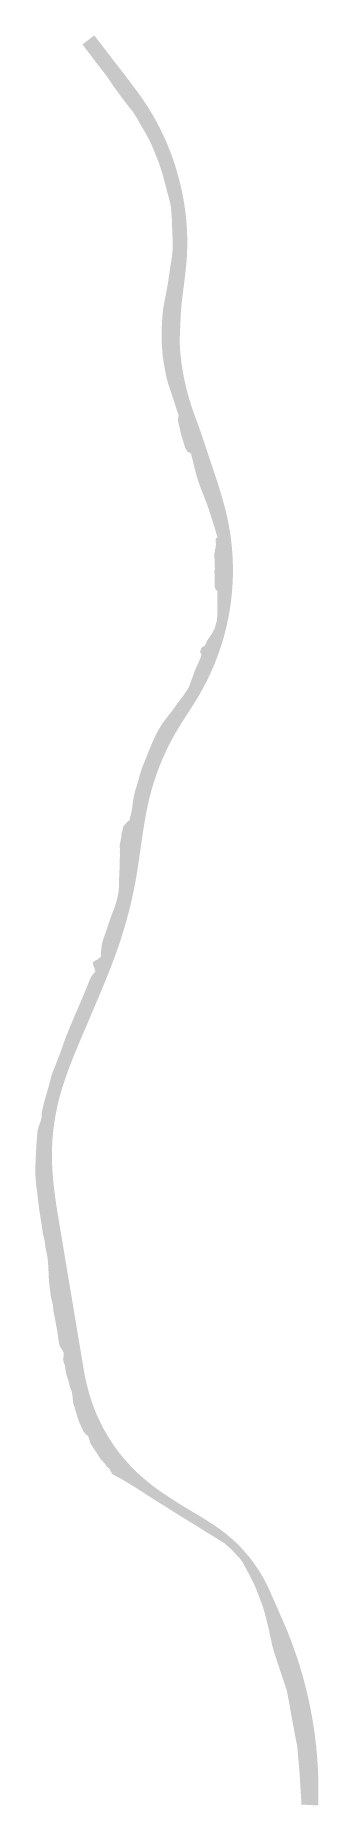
# Model space of a CAD drawing. Header units: metres. Extents: x 307950 to 323604, y 7400965 to 7433979.
# Drawn here: x 322973 to 323604, y 7405604 to 7409548 of the extents above.
import ezdxf

# ---------------------------------------------------------------- set-up
doc = ezdxf.new("R2010")
doc.units = ezdxf.units.M
doc.header["$LTSCALE"] = 10
doc.layers.add('_HATCH CONCESS', color=7, linetype='CONC_LINE', true_color=0xbfbfbf, transparency=0.7)
doc.styles.get("Standard").update_dxf_attribs({"font": 'simplex.shx'})
doc.linetypes.add('CONC_LINE', pattern='A,3.5,-0.25,["CONC",Standard,S=0.175,R=0,X=-0.05,Y=-0.1],-0.75', length=4.5)

msp = doc.modelspace()

# ---------------------------------------------------------------- hatches: boundary and pattern name
at = {"layer": '_HATCH CONCESS', "transparency": 33554508}
h = msp.add_hatch(color=256, dxfattribs=at)
h.dxf.hatch_style = 1
edge = h.paths.add_edge_path()
edge.add_line((323372.4461495823, 7406202.250811518), (323369.0935335918, 7406204.109892027))
edge.add_line((323369.0935335918, 7406204.109892027), (323362.7793073108, 7406207.81264114))
edge.add_line((323362.7793073108, 7406207.81264114), (323356.5382890786, 7406211.628995605))
edge.add_line((323356.5382890786, 7406211.628995605), (323350.3470509479, 7406215.522478931))
edge.add_line((323350.3470509479, 7406215.522478931), (323344.1821649719, 7406219.456614631))
edge.add_line((323344.1821649719, 7406219.456614631), (323338.0202032037, 7406223.394926216))
edge.add_line((323338.0202032037, 7406223.394926216), (323331.8377381181, 7406227.300937857))
edge.add_line((323331.8377381181, 7406227.300937857), (323325.618597291, 7406231.14951757))
edge.add_line((323325.618597291, 7406231.14951757), (323319.372328725, 7406234.955748999))
edge.add_line((323319.372328725, 7406234.955748999), (323313.1141774725, 7406238.743623516))
edge.add_line((323313.1141774725, 7406238.743623516), (323306.8593885858, 7406242.537132489))
edge.add_line((323306.8593885858, 7406242.537132489), (323300.6231499553, 7406246.360177456))
edge.add_line((323300.6231499553, 7406246.360177456), (323294.4132276639, 7406250.224995728))
edge.add_line((323294.4132276639, 7406250.224995728), (323288.2226934941, 7406254.120730845))
edge.add_line((323288.2226934941, 7406254.120730845), (323282.0428911952, 7406258.033810545))
edge.add_line((323282.0428911952, 7406258.033810545), (323275.865164516, 7406261.950662565))
edge.add_line((323275.865164516, 7406261.950662565), (323269.6808572058, 7406265.857714642))
edge.add_line((323269.6808572058, 7406265.857714642), (323263.4816373888, 7406269.741892898))
edge.add_line((323263.4816373888, 7406269.741892898), (323257.2674356475, 7406273.602818236))
edge.add_line((323257.2674356475, 7406273.602818236), (323251.0469166751, 7406277.453531013))
edge.add_line((323251.0469166751, 7406277.453531013), (323244.8291639609, 7406281.307715042))
edge.add_line((323244.8291639609, 7406281.307715042), (323238.6232609944, 7406285.179054134))
edge.add_line((323238.6232609944, 7406285.179054134), (323232.438291265, 7406289.081232103))
edge.add_line((323232.438291265, 7406289.081232103), (323226.2830033767, 7406293.027459714))
edge.add_line((323226.2830033767, 7406293.027459714), (323220.1543584333, 7406297.014297212))
edge.add_line((323220.1543584333, 7406297.014297212), (323214.0346816113, 7406301.017630749))
edge.add_line((323214.0346816113, 7406301.017630749), (323207.9053851375, 7406305.012056884))
edge.add_line((323207.9053851375, 7406305.012056884), (323201.7478892775, 7406308.972179198))
edge.add_line((323201.7478892775, 7406308.972179198), (323195.5517454438, 7406312.879702454))
edge.add_line((323195.5517454438, 7406312.879702454), (323189.329937403, 7406316.736795634))
edge.add_line((323189.329937403, 7406316.736795634), (323183.0996445908, 7406320.549291923))
edge.add_line((323183.0996445908, 7406320.549291923), (323176.8740584729, 7406324.321176307))
edge.add_line((323176.8740584729, 7406324.321176307), (323170.6312254728, 7406328.040146007))
edge.add_line((323170.6312254728, 7406328.040146007), (323164.3309100231, 7406331.685425556))
edge.add_line((323164.3309100231, 7406331.685425556), (323157.9327198245, 7406335.236166853))
edge.add_line((323157.9327198245, 7406335.236166853), (323151.3962625781, 7406338.671521797))
edge.add_line((323151.3962625781, 7406338.671521797), (323144.8609473525, 7406342.173886975))
edge.add_line((323144.8609473525, 7406342.173886975), (323141.0149247961, 7406348.179106603))
edge.add_line((323141.0149247961, 7406348.179106603), (323137.7155932165, 7406354.683784614))
edge.add_line((323137.7155932165, 7406354.683784614), (323132.0734018785, 7406359.346903508))
edge.add_line((323132.0734018785, 7406359.346903508), (323128.0404377797, 7406365.455240394))
edge.add_line((323128.0404377797, 7406365.455240394), (323123.0928005787, 7406370.838960252))
edge.add_line((323123.0928005787, 7406370.838960252), (323118.0442090417, 7406376.082357406))
edge.add_line((323118.0442090417, 7406376.082357406), (323114.1797268455, 7406382.340959533))
edge.add_line((323114.1797268455, 7406382.340959533), (323110.4033939934, 7406388.604989106))
edge.add_line((323110.4033939934, 7406388.604989106), (323106.1683021761, 7406394.562038195))
edge.add_line((323106.1683021761, 7406394.562038195), (323102.0077105956, 7406400.57418057))
edge.add_line((323102.0077105956, 7406400.57418057), (323098.2290545141, 7406406.837843228))
edge.add_line((323098.2290545141, 7406406.837843228), (323094.5424907795, 7406413.110475902))
edge.add_line((323094.5424907795, 7406413.110475902), (323093.1707216901, 7406420.298537506))
edge.add_line((323093.1707216901, 7406420.298537506), (323090.3066575074, 7406427.023616288))
edge.add_line((323090.3066575074, 7406427.023616288), (323084.8131591607, 7406431.793836484))
edge.add_line((323084.8131591607, 7406431.793836484), (323080.1749159985, 7406437.332725248))
edge.add_line((323080.1749159985, 7406437.332725248), (323077.0297467187, 7406443.993712907))
edge.add_line((323077.0297467187, 7406443.993712907), (323073.9522127648, 7406450.599802824))
edge.add_line((323073.9522127648, 7406450.599802824), (323071.0790164219, 7406457.323263266))
edge.add_line((323071.0790164219, 7406457.323263266), (323068.4641470088, 7406464.164151719))
edge.add_line((323068.4641470088, 7406464.164151719), (323066.1463879258, 7406471.101339569))
edge.add_line((323066.1463879258, 7406471.101339569), (323064.0890767024, 7406478.119159158))
edge.add_line((323064.0890767024, 7406478.119159158), (323061.8967937693, 7406485.101685241))
edge.add_line((323061.8967937693, 7406485.101685241), (323060.0982254717, 7406492.187243111))
edge.add_line((323060.0982254717, 7406492.187243111), (323057.5061679938, 7406499.01573026))
edge.add_line((323057.5061679938, 7406499.01573026), (323056.5559588504, 7406506.291572081))
edge.add_line((323056.5559588504, 7406506.291572081), (323055.8793000376, 7406513.563563283))
edge.add_line((323055.8793000376, 7406513.563563283), (323054.947139746, 7406520.819149086))
edge.add_line((323054.947139746, 7406520.819149086), (323053.5100956374, 7406527.993119747))
edge.add_line((323053.5100956374, 7406527.993119747), (323050.2971284161, 7406534.580245155))
edge.add_line((323050.2971284161, 7406534.580245155), (323048.6792241528, 7406541.674811113))
edge.add_line((323048.6792241528, 7406541.674811113), (323047.0145898642, 7406548.802764952))
edge.add_line((323047.0145898642, 7406548.802764952), (323044.6989523346, 7406555.753459939))
edge.add_line((323044.6989523346, 7406555.753459939), (323042.4941898924, 7406562.736143781))
edge.add_line((323042.4941898924, 7406562.736143781), (323040.7555445877, 7406569.843369407))
edge.add_line((323040.7555445877, 7406569.843369407), (323039.7699880237, 7406577.148683779))
edge.add_line((323039.7699880237, 7406577.148683779), (323038.7814223592, 7406584.438812821))
edge.add_line((323038.7814223592, 7406584.438812821), (323036.1165779684, 7406591.24593148))
edge.add_line((323036.1165779684, 7406591.24593148), (323034.6200661586, 7406598.199703217))
edge.add_line((323034.6200661586, 7406598.199703217), (323035.9577095295, 7406605.500391809))
edge.add_line((323035.9577095295, 7406605.500391809), (323036.032913761, 7406612.832981234))
edge.add_line((323036.032913761, 7406612.832981234), (323032.636286395, 7406619.165235667))
edge.add_line((323032.636286395, 7406619.165235667), (323028.4174243658, 7406625.220096542))
edge.add_line((323028.4174243658, 7406625.220096542), (323026.0154184507, 7406632.111349419))
edge.add_line((323026.0154184507, 7406632.111349419), (323024.6862825, 7406639.322364694))
edge.add_line((323024.6862825, 7406639.322364694), (323023.63773558, 7406646.559776334))
edge.add_line((323023.63773558, 7406646.559776334), (323022.7211687926, 7406653.81622876))
edge.add_line((323022.7211687926, 7406653.81622876), (323021.7260368896, 7406661.064158366))
edge.add_line((323021.7260368896, 7406661.064158366), (323020.4193546539, 7406668.259198072))
edge.add_line((323020.4193546539, 7406668.259198072), (323018.9267827663, 7406675.422222837))
edge.add_line((323018.9267827663, 7406675.422222837), (323017.5683078017, 7406682.609469175))
edge.add_line((323017.5683078017, 7406682.609469175), (323016.4641524252, 7406689.841669238))
edge.add_line((323016.4641524252, 7406689.841669238), (323014.8751604381, 7406696.985994439))
edge.add_line((323014.8751604381, 7406696.985994439), (323013.3121524132, 7406704.122787296))
edge.add_line((323013.3121524132, 7406704.122787296), (323012.6633060693, 7406711.406261073))
edge.add_line((323012.6633060693, 7406711.406261073), (323011.8371967706, 7406718.677325827))
edge.add_line((323011.8371967706, 7406718.677325827), (323010.3393371831, 7406725.842131987))
edge.add_line((323010.3393371831, 7406725.842131987), (323008.5732822854, 7406732.948865211))
edge.add_line((323008.5732822854, 7406732.948865211), (323007.0985303142, 7406740.102930933))
edge.add_line((323007.0985303142, 7406740.102930933), (323006.1924208892, 7406747.360596305))
edge.add_line((323006.1924208892, 7406747.360596305), (323003.308539269, 7406769.452972377))
edge.add_line((323003.308539269, 7406769.452972377), (323001.7479545166, 7406802.962421776))
edge.add_line((323001.7479545166, 7406802.962421776), (323001.1149812539, 7406813.501810938))
edge.add_line((323001.1149812539, 7406813.501810938), (323000.0797195876, 7406823.988533637))
edge.add_line((323000.0797195876, 7406823.988533637), (322998.2398811138, 7406834.36992341))
edge.add_line((322998.2398811138, 7406834.36992341), (322995.6026910359, 7406844.64170667))
edge.add_line((322995.6026910359, 7406844.64170667), (322994.4580343718, 7406855.06914339))
edge.add_line((322994.4580343718, 7406855.06914339), (322992.9398854924, 7406865.375562097))
edge.add_line((322992.9398854924, 7406865.375562097), (322990.0363608132, 7406875.545979301))
edge.add_line((322990.0363608132, 7406875.545979301), (322988.5210079835, 7406885.97771764))
edge.add_line((322988.5210079835, 7406885.97771764), (322987.0667614859, 7406896.413763969))
edge.add_line((322987.0667614859, 7406896.413763969), (322985.4829178368, 7406906.824332181))
edge.add_line((322985.4829178368, 7406906.824332181), (322983.804905802, 7406917.223289699))
edge.add_line((322983.804905802, 7406917.223289699), (322982.125553306, 7406927.625022435))
edge.add_line((322982.125553306, 7406927.625022435), (322980.5767781305, 7406938.044269403))
edge.add_line((322980.5767781305, 7406938.044269403), (322979.285191766, 7406948.495118335))
edge.add_line((322979.285191766, 7406948.495118335), (322978.1797181221, 7406958.970178364))
edge.add_line((322978.1797181221, 7406958.970178364), (322976.9607357449, 7406969.43712505))
edge.add_line((322976.9607357449, 7406969.43712505), (322975.574976811, 7406979.887199224))
edge.add_line((322975.574976811, 7406979.887199224), (322974.2747593444, 7406990.341086022))
edge.add_line((322974.2747593444, 7406990.341086022), (322973.3293473773, 7407000.821103437))
edge.add_line((322973.3293473773, 7407000.821103437), (322972.8930493766, 7407011.338503601))
edge.add_line((322972.8930493766, 7407011.338503601), (322972.859186231, 7407021.879415424))
edge.add_line((322972.859186231, 7407021.879415424), (322973.0850563447, 7407032.426500212))
edge.add_line((322973.0850563447, 7407032.426500212), (322973.4487118139, 7407042.964976714))
edge.add_line((322973.4487118139, 7407042.964976714), (322973.9174587495, 7407053.491062263))
edge.add_line((322973.9174587495, 7407053.491062263), (322974.4825920505, 7407064.003930287))
edge.add_line((322974.4825920505, 7407064.003930287), (322975.1353261941, 7407074.503028263))
edge.add_line((322975.1353261941, 7407074.503028263), (322975.8643880986, 7407084.996246208))
edge.add_line((322975.8643880986, 7407084.996246208), (322976.6556063329, 7407095.501310864))
edge.add_line((322976.6556063329, 7407095.501310864), (322977.5139342898, 7407106.031541695))
edge.add_line((322977.5139342898, 7407106.031541695), (322979.9513501499, 7407116.211125425))
edge.add_line((322979.9513501499, 7407116.211125425), (322983.6879817302, 7407126.107059524))
edge.add_line((322983.6879817302, 7407126.107059524), (322986.5600942991, 7407136.24255335))
edge.add_line((322986.5600942991, 7407136.24255335), (322986.8481980489, 7407146.593979122))
edge.add_line((322986.8481980489, 7407146.593979122), (322988.9809563708, 7407156.890095121))
edge.add_line((322988.9809563708, 7407156.890095121), (322991.5500597314, 7407167.093557397))
edge.add_line((322991.5500597314, 7407167.093557397), (322994.2244155474, 7407177.264762068))
edge.add_line((322994.2244155474, 7407177.264762068), (322997.0632620992, 7407187.414106257))
edge.add_line((322997.0632620992, 7407187.414106257), (323000.0046180335, 7407197.535269261))
edge.add_line((323000.0046180335, 7407197.535269261), (323002.9350732901, 7407207.650134638))
edge.add_line((323002.9350732901, 7407207.650134638), (323005.6526855267, 7407217.830063574))
edge.add_line((323005.6526855267, 7407217.830063574), (323008.1630163933, 7407228.077566604))
edge.add_line((323008.1630163933, 7407228.077566604), (323011.4306163685, 7407238.068002887))
edge.add_line((323011.4306163685, 7407238.068002887), (323015.5250592818, 7407247.783019564))
edge.add_line((323015.5250592818, 7407247.783019564), (323019.3298546324, 7407257.605949348))
edge.add_line((323019.3298546324, 7407257.605949348), (323023.0971060085, 7407267.441294797))
edge.add_line((323023.0971060085, 7407267.441294797), (323026.9763824941, 7407277.235398106))
edge.add_line((323026.9763824941, 7407277.235398106), (323030.6180181426, 7407287.117153472))
edge.add_line((323030.6180181426, 7407287.117153472), (323034.038144203, 7407297.081027228))
edge.add_line((323034.038144203, 7407297.081027228), (323037.553249125, 7407307.011104308))
edge.add_line((323037.553249125, 7407307.011104308), (323041.283097367, 7407316.862538054))
edge.add_line((323041.283097367, 7407316.862538054), (323045.1498958267, 7407326.661896925))
edge.add_line((323045.1498958267, 7407326.661896925), (323049.085162312, 7407336.432878844))
edge.add_line((323049.085162312, 7407336.432878844), (323053.079670734, 7407346.179449429))
edge.add_line((323053.079670734, 7407346.179449429), (323057.1376433624, 7407355.900337231))
edge.add_line((323057.1376433624, 7407355.900337231), (323061.2656928222, 7407365.591285023))
edge.add_line((323061.2656928222, 7407365.591285023), (323065.4646272164, 7407375.250549495))
edge.add_line((323065.4646272164, 7407375.250549495), (323069.677863282, 7407384.904463227))
edge.add_line((323069.677863282, 7407384.904463227), (323073.8215528358, 7407394.59249124))
edge.add_line((323073.8215528358, 7407394.59249124), (323077.8915129476, 7407404.310649052))
edge.add_line((323077.8915129476, 7407404.310649052), (323081.959100209, 7407414.014129581))
edge.add_line((323081.959100209, 7407414.014129581), (323086.018318048, 7407423.714747514))
edge.add_line((323086.018318048, 7407423.714747514), (323089.9571549904, 7407433.501135402))
edge.add_line((323089.9571549904, 7407433.501135402), (323093.8137580777, 7407443.368817238))
edge.add_line((323093.8137580777, 7407443.368817238), (323098.7241272324, 7407452.627183089))
edge.add_line((323098.7241272324, 7407452.627183089), (323105.2872148759, 7407460.893526092))
edge.add_line((323105.2872148759, 7407460.893526092), (323106.987456349, 7407463.043664488))
edge.add_line((323106.987456349, 7407463.043664488), (323105.176023257, 7407465.456979821))
edge.add_line((323105.176023257, 7407465.456979821), (323104.5749552293, 7407470.407749195))
edge.add_line((323104.5749552293, 7407470.407749195), (323102.3117274437, 7407475.046230843))
edge.add_line((323102.3117274437, 7407475.046230843), (323100.6992997805, 7407482.958659305))
edge.add_line((323100.6992997805, 7407482.958659305), (323109.0764829813, 7407488.087800083))
edge.add_line((323109.0764829813, 7407488.087800083), (323111.62569496, 7407488.933947977))
edge.add_line((323111.62569496, 7407488.933947977), (323112.2643161681, 7407489.694296822))
edge.add_line((323112.2643161681, 7407489.694296822), (323114.3067112545, 7407491.560191427))
edge.add_line((323114.3067112545, 7407491.560191427), (323118.7924999137, 7407494.936877126))
edge.add_line((323118.7924999137, 7407494.936877126), (323118.8830549829, 7407498.179980974))
edge.add_line((323118.8830549829, 7407498.179980974), (323119.4930978315, 7407508.599302028))
edge.add_line((323119.4930978315, 7407508.599302028), (323120.5329746422, 7407519.125186951))
edge.add_line((323120.5329746422, 7407519.125186951), (323122.7971879139, 7407529.396347578))
edge.add_line((323122.7971879139, 7407529.396347578), (323126.1152376701, 7407539.398486534))
edge.add_line((323126.1152376701, 7407539.398486534), (323129.7499875428, 7407549.322316906))
edge.add_line((323129.7499875428, 7407549.322316906), (323133.0738453597, 7407559.329550072))
edge.add_line((323133.0738453597, 7407559.329550072), (323136.2342950615, 7407569.372192581))
edge.add_line((323136.2342950615, 7407569.372192581), (323139.6405326127, 7407579.332815134))
edge.add_line((323139.6405326127, 7407579.332815134), (323143.2929653933, 7407589.214886673))
edge.add_line((323143.2929653933, 7407589.214886673), (323147.0060197122, 7407599.076868893))
edge.add_line((323147.0060197122, 7407599.076868893), (323150.6094978056, 7407608.974319747))
edge.add_line((323150.6094978056, 7407608.974319747), (323154.0036783802, 7407618.949087637))
edge.add_line((323154.0036783802, 7407618.949087637), (323156.196024335, 7407628.890776266))
edge.add_line((323156.196024335, 7407628.890776266), (323158.2787534748, 7407640.406746546))
edge.add_line((323158.2787534748, 7407640.406746546), (323159.100260532, 7407650.02614099))
edge.add_line((323159.100260532, 7407650.02614099), (323159.2157954904, 7407660.559454164))
edge.add_line((323159.2157954904, 7407660.559454164), (323159.6030553395, 7407671.082394013))
edge.add_line((323159.6030553395, 7407671.082394013), (323160.1764515485, 7407681.601544774))
edge.add_line((323160.1764515485, 7407681.601544774), (323160.5776659872, 7407692.132148601))
edge.add_line((323160.5776659872, 7407692.132148601), (323160.7349443024, 7407702.674100751))
edge.add_line((323160.7349443024, 7407702.674100751), (323160.9642337954, 7407713.206537746))
edge.add_line((323160.9642337954, 7407713.206537746), (323161.5010055527, 7407721.959007308))
edge.add_line((323161.5010055527, 7407721.959007308), (323161.49802799, 7407722.669834192))
edge.add_line((323161.49802799, 7407722.669834192), (323161.2505595037, 7407724.592986639))
edge.add_line((323161.2505595037, 7407724.592986639), (323161.1346404903, 7407726.873633676))
edge.add_line((323161.1346404903, 7407726.873633676), (323161.0801041694, 7407729.272749522))
edge.add_line((323161.0801041694, 7407729.272749522), (323161.306895652, 7407731.443447313))
edge.add_line((323161.306895652, 7407731.443447313), (323161.4075309056, 7407733.278647423))
edge.add_line((323161.4075309056, 7407733.278647423), (323161.4661041711, 7407734.719530146))
edge.add_line((323161.4661041711, 7407734.719530146), (323161.1573791528, 7407736.537339415))
edge.add_line((323161.1573791528, 7407736.537339415), (323161.0204253782, 7407738.880143872))
edge.add_line((323161.0204253782, 7407738.880143872), (323160.9255358488, 7407741.029193209))
edge.add_line((323160.9255358488, 7407741.029193209), (323160.8972305473, 7407743.575107031))
edge.add_line((323160.8972305473, 7407743.575107031), (323161.3243073863, 7407746.151738471))
edge.add_line((323161.3243073863, 7407746.151738471), (323161.8252149684, 7407748.274763186))
edge.add_line((323161.8252149684, 7407748.274763186), (323162.2287053997, 7407749.986382046))
edge.add_line((323162.2287053997, 7407749.986382046), (323162.4666317207, 7407751.825396454))
edge.add_line((323162.4666317207, 7407751.825396454), (323162.8478371774, 7407754.056299133))
edge.add_line((323162.8478371774, 7407754.056299133), (323163.3087531509, 7407756.036855189))
edge.add_line((323163.3087531509, 7407756.036855189), (323163.6487735278, 7407757.974639948))
edge.add_line((323163.6487735278, 7407757.974639948), (323164.094245464, 7407760.081260087))
edge.add_line((323164.094245464, 7407760.081260087), (323164.5522677164, 7407762.077953246))
edge.add_line((323164.5522677164, 7407762.077953246), (323164.9002157086, 7407763.660476599))
edge.add_line((323164.9002157086, 7407763.660476599), (323164.970963335, 7407764.795537458))
edge.add_line((323164.970963335, 7407764.795537458), (323164.671974274, 7407766.903156355))
edge.add_line((323164.671974274, 7407766.903156355), (323164.9031028245, 7407770.314848702))
edge.add_line((323164.9031028245, 7407770.314848702), (323166.183294152, 7407773.279470047))
edge.add_line((323166.183294152, 7407773.279470047), (323166.869534297, 7407774.494922891))
edge.add_line((323166.869534297, 7407774.494922891), (323166.9771818235, 7407775.568438293))
edge.add_line((323166.9771818235, 7407775.568438293), (323167.2864286164, 7407777.83535401))
edge.add_line((323167.2864286164, 7407777.83535401), (323167.7464347247, 7407780.116073523))
edge.add_line((323167.7464347247, 7407780.116073523), (323168.2591538108, 7407782.137682968))
edge.add_line((323168.2591538108, 7407782.137682968), (323168.8545017159, 7407784.907392127))
edge.add_line((323168.8545017159, 7407784.907392127), (323170.8276188409, 7407788.068064911))
edge.add_line((323170.8276188409, 7407788.068064911), (323172.9269473015, 7407790.080475528))
edge.add_line((323172.9269473015, 7407790.080475528), (323174.4039998689, 7407791.869191609))
edge.add_line((323174.4039998689, 7407791.869191609), (323180.4592970602, 7407797.954701073))
edge.add_line((323180.4592970602, 7407797.954701073), (323181.7485477459, 7407797.557783271))
edge.add_line((323181.7485477459, 7407797.557783271), (323183.9686485527, 7407804.63449196))
edge.add_line((323183.9686485527, 7407804.63449196), (323186.5510733897, 7407814.851526701))
edge.add_line((323186.5510733897, 7407814.851526701), (323188.3661939545, 7407825.218155887))
edge.add_line((323188.3661939545, 7407825.218155887), (323189.7154968128, 7407835.668137589))
edge.add_line((323189.7154968128, 7407835.668137589), (323191.2454519887, 7407846.10114644))
edge.add_line((323191.2454519887, 7407846.10114644), (323193.2950326302, 7407856.441995948))
edge.add_line((323193.2950326302, 7407856.441995948), (323195.9311312083, 7407866.637987214))
edge.add_line((323195.9311312083, 7407866.637987214), (323199.1096372984, 7407876.677034697))
edge.add_line((323199.1096372984, 7407876.677034697), (323201.2599955571, 7407882.885150886))
edge.add_line((323201.2599955571, 7407882.885150886), (323202.5782950777, 7407887.852414087))
edge.add_line((323202.5782950777, 7407887.852414087), (323203.1029150431, 7407889.839283083))
edge.add_line((323203.1029150431, 7407889.839283083), (323203.5819537186, 7407891.785340691))
edge.add_line((323203.5819537186, 7407891.785340691), (323204.0358535536, 7407893.826877114))
edge.add_line((323204.0358535536, 7407893.826877114), (323204.5524181191, 7407895.983979658))
edge.add_line((323204.5524181191, 7407895.983979658), (323205.0847838087, 7407897.955493942))
edge.add_line((323205.0847838087, 7407897.955493942), (323205.5221548475, 7407900.000144903))
edge.add_line((323205.5221548475, 7407900.000144903), (323206.1264739088, 7407902.318006766))
edge.add_line((323206.1264739088, 7407902.318006766), (323206.92040289, 7407904.66332931))
edge.add_line((323206.92040289, 7407904.66332931), (323207.7125965191, 7407906.513302148))
edge.add_line((323207.7125965191, 7407906.513302148), (323208.2733552181, 7407908.404603078))
edge.add_line((323208.2733552181, 7407908.404603078), (323209.031033225, 7407910.464650001))
edge.add_line((323209.031033225, 7407910.464650001), (323209.6644345773, 7407912.34193626))
edge.add_line((323209.6644345773, 7407912.34193626), (323210.3140984667, 7407914.410856719))
edge.add_line((323210.3140984667, 7407914.410856719), (323211.0949650581, 7407916.539864901))
edge.add_line((323211.0949650581, 7407916.539864901), (323211.8617869336, 7407918.513667774))
edge.add_line((323211.8617869336, 7407918.513667774), (323212.6056469038, 7407920.50418134))
edge.add_line((323212.6056469038, 7407920.50418134), (323213.3952111255, 7407922.481792225))
edge.add_line((323213.3952111255, 7407922.481792225), (323214.1260976195, 7407924.374459987))
edge.add_line((323214.1260976195, 7407924.374459987), (323214.8823522646, 7407926.440986218))
edge.add_line((323214.8823522646, 7407926.440986218), (323215.7595808275, 7407928.469828176))
edge.add_line((323215.7595808275, 7407928.469828176), (323216.546080359, 7407930.363296649))
edge.add_line((323216.546080359, 7407930.363296649), (323217.3217408943, 7407932.263390036))
edge.add_line((323217.3217408943, 7407932.263390036), (323218.0627066285, 7407934.150379476))
edge.add_line((323218.0627066285, 7407934.150379476), (323218.7955632128, 7407936.108492529))
edge.add_line((323218.7955632128, 7407936.108492529), (323219.6355484743, 7407938.274974752))
edge.add_line((323219.6355484743, 7407938.274974752), (323220.5753145757, 7407940.235433865))
edge.add_line((323220.5753145757, 7407940.235433865), (323221.357465132, 7407942.097654007))
edge.add_line((323221.357465132, 7407942.097654007), (323221.5552922682, 7407942.547094532))
edge.add_line((323221.5552922682, 7407942.547094532), (323222.9980620816, 7407946.43798359))
edge.add_line((323222.9980620816, 7407946.43798359), (323226.8858445616, 7407956.226491926))
edge.add_line((323226.8858445616, 7407956.226491926), (323230.9151212067, 7407965.96285233))
edge.add_line((323230.9151212067, 7407965.96285233), (323235.0310593241, 7407975.666235348))
edge.add_line((323235.0310593241, 7407975.666235348), (323239.3495489593, 7407985.275929999))
edge.add_line((323239.3495489593, 7407985.275929999), (323244.0386118133, 7407994.706800033))
edge.add_line((323244.0386118133, 7407994.706800033), (323249.209792194, 7408003.891735114))
edge.add_line((323249.209792194, 7408003.891735114), (323254.8434100138, 7408012.805512607))
edge.add_line((323254.8434100138, 7408012.805512607), (323260.9005335502, 7408021.429573261))
edge.add_line((323260.9005335502, 7408021.429573261), (323267.2904836445, 7408029.802276363))
edge.add_line((323267.2904836445, 7408029.802276363), (323273.8346390916, 7408038.058711242))
edge.add_line((323273.8346390916, 7408038.058711242), (323280.3537359344, 7408046.337041082))
edge.add_line((323280.3537359344, 7408046.337041082), (323286.0355900196, 7408054.619992371))
edge.add_line((323286.0355900196, 7408054.619992371), (323292.3117234287, 7408063.080476583))
edge.add_line((323292.3117234287, 7408063.080476583), (323299.1603157003, 7408071.730629639))
edge.add_line((323299.1603157003, 7408071.730629639), (323305.1332013635, 7408080.404340919))
edge.add_line((323305.1332013635, 7408080.404340919), (323311.0440570257, 7408089.122983001))
edge.add_line((323311.0440570257, 7408089.122983001), (323314.0187875582, 7408093.470851223))
edge.add_line((323314.0187875582, 7408093.470851223), (323321.0928635276, 7408112.022425442))
edge.add_line((323321.0928635276, 7408112.022425442), (323329.270771392, 7408134.409625568))
edge.add_line((323329.270771392, 7408134.409625568), (323330.1109449494, 7408135.962724968))
edge.add_line((323330.1109449494, 7408135.962724968), (323333.2235162463, 7408143.403243646))
edge.add_line((323333.2235162463, 7408143.403243646), (323336.6653463422, 7408150.928773388))
edge.add_line((323336.6653463422, 7408150.928773388), (323340.8701724095, 7408160.457813317))
edge.add_line((323340.8701724095, 7408160.457813317), (323342.2304633415, 7408165.194207971))
edge.add_line((323342.2304633415, 7408165.194207971), (323343.4037336059, 7408167.653848154))
edge.add_line((323343.4037336059, 7408167.653848154), (323340.0208216347, 7408174.065802199))
edge.add_line((323340.0208216347, 7408174.065802199), (323343.7610769075, 7408184.625317331))
edge.add_line((323343.7610769075, 7408184.625317331), (323350.9285053074, 7408188.153389997))
edge.add_line((323350.9285053074, 7408188.153389997), (323356.2472660369, 7408200.399573543))
edge.add_line((323356.2472660369, 7408200.399573543), (323360.7945575137, 7408206.345400737))
edge.add_line((323360.7945575137, 7408206.345400737), (323363.7401621928, 7408211.471696574))
edge.add_line((323363.7401621928, 7408211.471696574), (323366.5383976513, 7408214.278475977))
edge.add_line((323366.5383976513, 7408214.278475977), (323368.4225688009, 7408218.94735409))
edge.add_line((323368.4225688009, 7408218.94735409), (323372.2957608225, 7408225.499891986))
edge.add_line((323372.2957608225, 7408225.499891986), (323376.2881061031, 7408239.714956597))
edge.add_line((323376.2881061031, 7408239.714956597), (323377.5202971125, 7408243.941989993))
edge.add_line((323377.5202971125, 7408243.941989993), (323378.0449198452, 7408247.802673807))
edge.add_line((323378.0449198452, 7408247.802673807), (323378.2356673041, 7408253.219069084))
edge.add_line((323378.2356673041, 7408253.219069084), (323378.2984334485, 7408258.318223515))
edge.add_line((323378.2984334485, 7408258.318223515), (323378.7266948887, 7408267.291103842))
edge.add_line((323378.7266948887, 7408267.291103842), (323379.0745575088, 7408271.700469997))
edge.add_line((323379.0745575088, 7408271.700469997), (323378.7093325914, 7408277.537456905))
edge.add_line((323378.7093325914, 7408277.537456905), (323378.4330733623, 7408281.079204249))
edge.add_line((323378.4330733623, 7408281.079204249), (323378.2799345694, 7408285.871587696))
edge.add_line((323378.2799345694, 7408285.871587696), (323378.4042166877, 7408293.227225012))
edge.add_line((323378.4042166877, 7408293.227225012), (323378.3214223004, 7408296.709371775))
edge.add_line((323378.3214223004, 7408296.709371775), (323378.3977217565, 7408298.455011428))
edge.add_line((323378.3977217565, 7408298.455011428), (323378.7255535449, 7408305.636552998))
edge.add_line((323378.7255535449, 7408305.636552998), (323378.2985710335, 7408310.745740147))
edge.add_line((323378.2985710335, 7408310.745740147), (323375.2136345875, 7408312.085508826))
edge.add_line((323375.2136345875, 7408312.085508826), (323372.3883303439, 7408321.336605912))
edge.add_line((323372.3883303439, 7408321.336605912), (323372.6638289926, 7408338.423817249))
edge.add_line((323372.6638289926, 7408338.423817249), (323372.6180384031, 7408343.898134587))
edge.add_line((323372.6180384031, 7408343.898134587), (323372.3896183551, 7408346.73677322))
edge.add_line((323372.3896183551, 7408346.73677322), (323371.9703423762, 7408354.453135801))
edge.add_line((323371.9703423762, 7408354.453135801), (323373.1583648824, 7408359.324908883))
edge.add_line((323373.1583648824, 7408359.324908883), (323373.1015244702, 7408362.666844184))
edge.add_line((323373.1015244702, 7408362.666844184), (323372.7151727905, 7408366.294071347))
edge.add_line((323372.7151727905, 7408366.294071347), (323372.5247013205, 7408367.688286071))
edge.add_line((323372.5247013205, 7408367.688286071), (323372.5442092228, 7408373.115113944))
edge.add_line((323372.5442092228, 7408373.115113944), (323371.9822982299, 7408389.761009541))
edge.add_line((323371.9822982299, 7408389.761009541), (323371.4904005526, 7408392.023806656))
edge.add_line((323371.4904005526, 7408392.023806656), (323372.9336451169, 7408396.994124546))
edge.add_line((323372.9336451169, 7408396.994124546), (323373.306523933, 7408401.697875498))
edge.add_line((323373.306523933, 7408401.697875498), (323374.8547691215, 7408407.55588564))
edge.add_line((323374.8547691215, 7408407.55588564), (323375.2515556667, 7408412.113897736))
edge.add_line((323375.2515556667, 7408412.113897736), (323375.129249291, 7408426.816635176))
edge.add_line((323375.129249291, 7408426.816635176), (323379.0212416621, 7408429.550305587))
edge.add_line((323379.0212416621, 7408429.550305587), (323378.2563935533, 7408432.131651408))
edge.add_line((323378.2563935533, 7408432.131651408), (323374.8038787215, 7408443.612974517))
edge.add_line((323374.8038787215, 7408443.612974517), (323371.1952821573, 7408455.046242718))
edge.add_line((323371.1952821573, 7408455.046242718), (323367.5493276334, 7408466.469412173))
edge.add_line((323367.5493276334, 7408466.469412173), (323363.9862984057, 7408477.920066816))
edge.add_line((323363.9862984057, 7408477.920066816), (323360.3669002159, 7408489.350704351))
edge.add_line((323360.3669002159, 7408489.350704351), (323356.4757684209, 7408500.688878215))
edge.add_line((323356.4757684209, 7408500.688878215), (323352.2796172182, 7408511.921673094))
edge.add_line((323352.2796172182, 7408511.921673094), (323347.8931212137, 7408523.084558188))
edge.add_line((323347.8931212137, 7408523.084558188), (323343.4613419023, 7408534.227130832))
edge.add_line((323343.4613419023, 7408534.227130832), (323339.1977248715, 7408545.432328724))
edge.add_line((323339.1977248715, 7408545.432328724), (323335.2982136669, 7408556.773005829))
edge.add_line((323335.2982136669, 7408556.773005829), (323331.8320743035, 7408568.253377127))
edge.add_line((323331.8320743035, 7408568.253377127), (323328.7863610814, 7408579.849606629))
edge.add_line((323328.7863610814, 7408579.849606629), (323325.9349502207, 7408591.497001658))
edge.add_line((323325.9349502207, 7408591.497001658), (323323.0367401979, 7408603.131626419))
edge.add_line((323323.0367401979, 7408603.131626419), (323320.0558224033, 7408614.745301748))
edge.add_line((323320.0558224033, 7408614.745301748), (323319.5771850888, 7408616.560731561))
edge.add_line((323319.5771850888, 7408616.560731561), (323311.9280582843, 7408620.359892596))
edge.add_line((323311.9280582843, 7408620.359892596), (323308.9655338529, 7408625.185024745))
edge.add_line((323308.9655338529, 7408625.185024745), (323307.8199141514, 7408627.296861941))
edge.add_line((323307.8199141514, 7408627.296861941), (323306.8853123609, 7408629.507575957))
edge.add_line((323306.8853123609, 7408629.507575957), (323305.41231756, 7408633.689773583))
edge.add_line((323305.41231756, 7408633.689773583), (323305.0128109566, 7408635.423305054))
edge.add_line((323305.0128109566, 7408635.423305054), (323304.2565848239, 7408637.066084106))
edge.add_line((323304.2565848239, 7408637.066084106), (323303.4791503217, 7408639.526183462))
edge.add_line((323303.4791503217, 7408639.526183462), (323303.194664983, 7408640.929098179))
edge.add_line((323303.194664983, 7408640.929098179), (323303.070147588, 7408641.543144886))
edge.add_line((323303.070147588, 7408641.543144886), (323302.5639527075, 7408643.23604315))
edge.add_line((323302.5639527075, 7408643.23604315), (323302.0159073542, 7408645.045392595))
edge.add_line((323302.0159073542, 7408645.045392595), (323301.3521461934, 7408646.951534974))
edge.add_line((323301.3521461934, 7408646.951534974), (323300.764650845, 7408648.94383077))
edge.add_line((323300.764650845, 7408648.94383077), (323300.137724567, 7408650.933168762))
edge.add_line((323300.137724567, 7408650.933168762), (323299.6555096343, 7408652.799299715))
edge.add_line((323299.6555096343, 7408652.799299715), (323299.0658415566, 7408654.481421069))
edge.add_line((323299.0658415566, 7408654.481421069), (323298.3468227847, 7408656.515160261))
edge.add_line((323298.3468227847, 7408656.515160261), (323297.7132499903, 7408658.766286566))
edge.add_line((323297.7132499903, 7408658.766286566), (323297.2870430254, 7408660.805393056))
edge.add_line((323297.2870430254, 7408660.805393056), (323296.7925722867, 7408662.757542846))
edge.add_line((323296.7925722867, 7408662.757542846), (323296.3589339876, 7408664.856292124))
edge.add_line((323296.3589339876, 7408664.856292124), (323295.9667372067, 7408666.810344857))
edge.add_line((323295.9667372067, 7408666.810344857), (323295.5610583858, 7408668.673462812))
edge.add_line((323295.5610583858, 7408668.673462812), (323295.0691474091, 7408670.670775202))
edge.add_line((323295.0691474091, 7408670.670775202), (323294.7104617475, 7408672.483797876))
edge.add_line((323294.7104617475, 7408672.483797876), (323294.1061076352, 7408674.368735231))
edge.add_line((323294.1061076352, 7408674.368735231), (323293.6684027982, 7408676.486539999))
edge.add_line((323293.6684027982, 7408676.486539999), (323293.1863235474, 7408678.352132407))
edge.add_line((323293.1863235474, 7408678.352132407), (323292.682483424, 7408680.429741841))
edge.add_line((323292.682483424, 7408680.429741841), (323292.2473101108, 7408682.517418843))
edge.add_line((323292.2473101108, 7408682.517418843), (323291.8232173351, 7408684.637387749))
edge.add_line((323291.8232173351, 7408684.637387749), (323291.4996411274, 7408686.696925415))
edge.add_line((323291.4996411274, 7408686.696925415), (323291.1381929734, 7408688.620682232))
edge.add_line((323291.1381929734, 7408688.620682232), (323290.5830620414, 7408691.468240434))
edge.add_line((323290.5830620414, 7408691.468240434), (323292.1885562349, 7408702.022023184))
edge.add_line((323292.1885562349, 7408702.022023184), (323290.7733627001, 7408706.043137627))
edge.add_line((323290.7733627001, 7408706.043137627), (323286.922816227, 7408717.398104511))
edge.add_line((323286.922816227, 7408717.398104511), (323283.2278562763, 7408728.805393177))
edge.add_line((323283.2278562763, 7408728.805393177), (323279.5148566534, 7408740.204877223))
edge.add_line((323279.5148566534, 7408740.204877223), (323275.6694371821, 7408751.558347723))
edge.add_line((323275.6694371821, 7408751.558347723), (323271.8207924356, 7408762.915017536))
edge.add_line((323271.8207924356, 7408762.915017536), (323268.1518761915, 7408774.3392198))
edge.add_line((323268.1518761915, 7408774.3392198), (323265.0468826995, 7408785.913461713))
edge.add_line((323265.0468826995, 7408785.913461713), (323262.7226701273, 7408797.670898064))
edge.add_line((323262.7226701273, 7408797.670898064), (323260.654705685, 7408809.494946508))
edge.add_line((323260.654705685, 7408809.494946508), (323258.5345699153, 7408821.305705972))
edge.add_line((323258.5345699153, 7408821.305705972), (323256.8229422703, 7408833.162080392))
edge.add_line((323256.8229422703, 7408833.162080392), (323255.8204214144, 7408845.107635126))
edge.add_line((323255.8204214144, 7408845.107635126), (323255.0142496422, 7408857.079018077))
edge.add_line((323255.0142496422, 7408857.079018077), (323254.3022953722, 7408869.046496182))
edge.add_line((323254.3022953722, 7408869.046496182), (323254.1073571795, 7408881.031620097))
edge.add_line((323254.1073571795, 7408881.031620097), (323254.4200878618, 7408893.023095909))
edge.add_line((323254.4200878618, 7408893.023095909), (323255.0261301576, 7408904.998435915))
edge.add_line((323255.0261301576, 7408904.998435915), (323255.7476744439, 7408916.969022114))
edge.add_line((323255.7476744439, 7408916.969022114), (323256.661089725, 7408928.926520506))
edge.add_line((323256.661089725, 7408928.926520506), (323258.1462938921, 7408940.818321057))
edge.add_line((323258.1462938921, 7408940.818321057), (323260.1853163799, 7408952.638161582))
edge.add_line((323260.1853163799, 7408952.638161582), (323262.4605248167, 7408964.415917117))
edge.add_line((323262.4605248167, 7408964.415917117), (323264.7723986093, 7408976.179857792))
edge.add_line((323264.7723986093, 7408976.179857792), (323267.0217060714, 7408987.956309979))
edge.add_line((323267.0217060714, 7408987.956309979), (323269.0538424013, 7408999.772607518))
edge.add_line((323269.0538424013, 7408999.772607518), (323270.7864241741, 7409011.636482771))
edge.add_line((323270.7864241741, 7409011.636482771), (323272.4860805433, 7409023.506402847))
edge.add_line((323272.4860805433, 7409023.506402847), (323274.3361641312, 7409035.353580024))
edge.add_line((323274.3361641312, 7409035.353580024), (323276.1558850036, 7409047.20311611))
edge.add_line((323276.1558850036, 7409047.20311611), (323277.7600484219, 7409059.085482999))
edge.add_line((323277.7600484219, 7409059.085482999), (323278.9911102401, 7409071.020145549))
edge.add_line((323278.9911102401, 7409071.020145549), (323279.3020498549, 7409082.995832853))
edge.add_line((323279.3020498549, 7409082.995832853), (323278.7688209919, 7409094.982610486))
edge.add_line((323278.7688209919, 7409094.982610486), (323278.1211063005, 7409106.956710935))
edge.add_line((323278.1211063005, 7409106.956710935), (323277.7469129316, 7409118.940449207))
edge.add_line((323277.7469129316, 7409118.940449207), (323277.500555474, 7409130.931375709))
edge.add_line((323277.500555474, 7409130.931375709), (323276.8548289219, 7409142.896728926))
edge.add_line((323276.8548289219, 7409142.896728926), (323275.9843400596, 7409154.865348874))
edge.add_line((323275.9843400596, 7409154.865348874), (323274.8926885879, 7409166.800594488))
edge.add_line((323274.8926885879, 7409166.800594488), (323272.4733411935, 7409178.521709089))
edge.add_line((323272.4733411935, 7409178.521709089), (323269.2798162671, 7409190.111621642))
edge.add_line((323269.2798162671, 7409190.111621642), (323266.1678770133, 7409201.702445747))
edge.add_line((323266.1678770133, 7409201.702445747), (323263.1839155418, 7409213.306804367))
edge.add_line((323263.1839155418, 7409213.306804367), (323260.1532314965, 7409224.902751657))
edge.add_line((323260.1532314965, 7409224.902751657), (323256.9809506754, 7409236.46803539))
edge.add_line((323256.9809506754, 7409236.46803539), (323253.5970028162, 7409247.977127241))
edge.add_line((323253.5970028162, 7409247.977127241), (323249.8690359491, 7409259.372111595))
edge.add_line((323249.8690359491, 7409259.372111595), (323245.6709882604, 7409270.59423131))
edge.add_line((323245.6709882604, 7409270.59423131), (323241.1451200707, 7409281.698351385))
edge.add_line((323241.1451200707, 7409281.698351385), (323236.5355561643, 7409292.782388904))
edge.add_line((323236.5355561643, 7409292.782388904), (323231.8879854406, 7409303.850588498))
edge.add_line((323231.8879854406, 7409303.850588498), (323226.8870022634, 7409314.73675842))
edge.add_line((323226.8870022634, 7409314.73675842), (323221.2578078462, 7409325.298763512))
edge.add_line((323221.2578078462, 7409325.298763512), (323215.2065621236, 7409335.651313478))
edge.add_line((323215.2065621236, 7409335.651313478), (323209.120766908, 7409346.005959456))
edge.add_line((323209.120766908, 7409346.005959456), (323203.25254375, 7409356.492261526))
edge.add_line((323203.25254375, 7409356.492261526), (323197.2600117421, 7409366.88013531))
edge.add_line((323197.2600117421, 7409366.88013531), (323190.6452053781, 7409376.845372126))
edge.add_line((323190.6452053781, 7409376.845372126), (323183.3184820485, 7409386.33519582))
edge.add_line((323183.3184820485, 7409386.33519582), (323175.8360937932, 7409395.726160547))
edge.add_line((323175.8360937932, 7409395.726160547), (323168.5781598757, 7409405.274398222))
edge.add_line((323168.5781598757, 7409405.274398222), (323161.4709940188, 7409414.927890173))
edge.add_line((323161.4709940188, 7409414.927890173), (323154.389601536, 7409424.599789748))
edge.add_line((323154.389601536, 7409424.599789748), (323147.2616223224, 7409434.239765427))
edge.add_line((323147.2616223224, 7409434.239765427), (323133.2555139843, 7409455.203356833))
edge.add_line((323133.2555139843, 7409455.203356833), (323119.3032465103, 7409473.228524256))
edge.add_line((323119.3032465103, 7409473.228524256), (323105.4510400578, 7409491.330980733))
edge.add_line((323105.4510400578, 7409491.330980733), (323077.8488028052, 7409527.51726624))
edge.add_line((323077.8488028052, 7409527.51726624), (323104.3330147717, 7409547.746778578))
edge.add_line((323104.3330147717, 7409547.746778578), (323175.5607548311, 7409454.979769185))
edge.add_arc((314445.169156773, 7402751.669320223), 11007.00269967307, 37.472300981629076, 37.517532133119175, ccw=False)
edge.add_arc((320992.7525081193, 7407770.779503705), 2757.013925331572, 37.3818388997247, 37.47230101109051, ccw=False)
edge.add_arc((321356.9236123612, 7408049.026473464), 2298.710565813988, 37.200921110805325, 37.3818389115786, ccw=False)
edge.add_arc((322013.9628443352, 7408547.76304572), 1473.823469989342, 36.97478366123761, 37.20092104454022, ccw=False)
edge.add_arc((322181.2708576802, 7408673.723269685), 1264.400574032785, 36.658258639808594, 36.9747836383504, ccw=False)
edge.add_arc((322417.3872299344, 7408849.451547963), 970.0685013107591, 36.29658537016991, 36.65825864772961, ccw=False)
edge.add_arc((322496.3634453591, 7408907.458099715), 872.0786924066637, 35.84480004602233, 36.29658536208359, ccw=False)
edge.add_arc((322617.4624312853, 7408994.94146563), 722.6855744121189, 35.34809449323342, 35.84480005411251, ccw=False)
edge.add_arc((322662.9505021654, 7409027.206174215), 666.9166223646631, 34.76199970212667, 35.348094486784305, ccw=False)
edge.add_arc((322736.6070092345, 7409078.326364969), 577.2586336725861, 34.131511789314004, 34.76199968553351, ccw=False)
edge.add_arc((322753.3761310449, 7409089.693369498), 557.0000000008479, 14.091127718842927, 34.13151178430638, ccw=False)
edge.add_arc((322767.5870191312, 7409086.685044038), 543.9865296875557, -3.38993089242382, 14.762874341793804, ccw=False)
edge.add_arc((322734.2465367817, 7409092.130991326), 577.6010910830302, 355.5987416760916, 356.2663561069812, ccw=False)
edge.add_arc((322644.9751117216, 7409099.002025262), 667.1365502017458, 354.97805161789677, 355.5987416797105, ccw=False)
edge.add_arc((322589.4686234093, 7409103.879640155), 722.8569358053302, 354.4519263758473, 354.9780516189618, ccw=False)
edge.add_arc((322440.8492801549, 7409118.315919677), 872.175773718775, 353.97335158038, 354.45192637275903, ccw=False)
edge.add_arc((322343.4283801502, 7409128.60108239), 970.1380946884374, 353.59020043726827, 353.9733515795802, ccw=False)
edge.add_arc((322050.9740304715, 7409161.455743887), 1264.432123557526, 353.2548707975208, 353.5902004354266, ccw=False)
edge.add_arc((321843.0132650348, 7409186.05159603), 1473.842333202769, 353.01529237646383, 353.2548707952322, ccw=False)
edge.add_arc((321024.261921312, 7409286.359806636), 2298.715353711445, 352.823620243414, 353.0152923698795, ccw=False)
edge.add_arc((320569.5502445613, 7409343.612813033), 2757.017236442506, 352.72778044614626, 352.8236202441134, ccw=False)
edge.add_arc((312385.9268908518, 7410387.926365117), 11007.00402373168, 352.6798604028994, 352.7277804421036, ccw=False)
edge.add_arc((334176.8743530376, 7407588.656001135), 10963.00521318966, 172.6798604089699, 172.7139836586394)
edge.add_arc((326015.8121052957, 7408632.087768421), 2735.509429872694, 172.7139836752315, 172.7822300762493)
edge.add_arc((325562.365922154, 7408689.514226766), 2278.441339623619, 172.7822300866267, 172.9187202231323)
edge.add_arc((324745.9553244478, 7408790.932669536), 1455.755515884815, 172.9187202269174, 173.0893286598036)
edge.add_arc((324538.5780205349, 7408816.067271317), 1246.860579649162, 173.089328661196, 173.3281515202181)
edge.add_arc((324246.9038623794, 7408850.185830668), 953.1976936253028, 173.3281515249652, 173.6010620497946)
edge.add_arc((324149.6942528773, 7408861.087810881), 855.3786701579605, 173.6010620510618, 173.9420685985865)
edge.add_arc((324001.2812808196, 7408876.83837603), 706.1322612311232, 173.9420685929383, 174.3170647464381)
edge.add_arc((323945.7680354067, 7408882.362636461), 650.3448265385505, 174.3170647443504, 174.7598456749386)
edge.add_arc((323856.2999376559, 7408890.568096206), 560.5012397626599, 174.759845690867, 175.2363889137899)
edge.add_arc((323838.8591506279, 7408892.021485697), 543.0000000016269, 175.236388908907, 175.6301063512269)
edge.add_line((323297.4376912794, 7408933.395431107), (323295.0663128213, 7408882.411365792))
edge.add_arc((323594.7423313928, 7408868.472790074), 299.9999999998608, 177.3369694245862, 185.5099807678026)
edge.add_arc((323838.8591506404, 7408892.021485719), 545.2500000123309, 185.5099807678445, 200.1528185650494)
edge.add_line((323326.990965362, 7408704.169087775), (323334.7075672348, 7408683.142563552))
edge.add_arc((322395.9305195223, 7408338.617303682), 999.9999999998333, 18.441683667419227, 20.1528185655078, ccw=False)
edge.add_line((323344.5766399593, 7408654.956580693), (323375.8534643953, 7408561.162858809))
edge.add_arc((322427.2073439506, 7408244.823581821), 1000.000000000051, 15.581823855612527, 18.44168366606499, ccw=False)
edge.add_arc((322862.1287206985, 7408356.205902247), 551.2265619081774, -30.26575208627378, 16.573203165527786, ccw=False)
edge.add_arc((322845.937593225, 7408365.710499065), 570.0012173628322, 329.2528216864623, 329.72936492853427, ccw=False)
edge.add_arc((322768.7231830005, 7408411.643097147), 659.8447965041607, 328.8100407544495, 329.252821704966, ccw=False)
edge.add_arc((322720.9995323254, 7408440.53413768), 715.6322418375262, 328.435044599278, 328.8100407622446, ccw=False)
edge.add_arc((322593.8345363908, 7408518.659387648), 864.8786517561754, 328.09403806763555, 328.4350446228669, ccw=False)
edge.add_arc((322510.7942482522, 7408570.359404157), 962.6977764770351, 327.8211275602691, 328.0940380626415, ccw=False)
edge.add_arc((322262.2410288637, 7408726.753751481), 1256.360669507947, 327.58230468075755, 327.8211275220399, ccw=False)
edge.add_arc((322085.8997659415, 7408838.739730519), 1465.255620404724, 327.41169625333316, 327.5823046734739, ccw=False)
edge.add_arc((321392.7355919648, 7409281.837366506), 2287.941518607829, 327.2752061032534, 327.41169622944483, ccw=False)
edge.add_arc((321008.2173644718, 7409528.928719763), 2745.00650756274, 327.2069596426117, 327.2752061164482, ccw=False)
edge.add_arc((314091.9293784634, 7413984.983216802), 10972.48857597139, 327.1728364026392, 327.2069597040329, ccw=False)
edge.add_arc((332553.5213065626, 7402074.907655653), 10997.4972317605, 147.172836419404, 147.2068666312187)
edge.add_arc((325618.3197986756, 7406543.163777917), 2747.507369394045, 147.2068665926904, 147.274926916061)
edge.add_arc((325232.7504335689, 7406790.933247607), 2289.191489874801, 147.2749269205951, 147.4110448131105)
edge.add_arc((324537.6954573372, 7407235.250689921), 1464.255486582044, 147.4110448403694, 147.5811879979079)
edge.add_arc((324360.8736544636, 7407347.546673042), 1254.788692563164, 147.581187999509, 147.8193597552218)
edge.add_arc((324111.6447201242, 7407504.376926051), 960.3217335155435, 147.8193597427078, 148.0915263981297)
edge.add_arc((324028.379239018, 7407556.22221026), 862.2346607759308, 148.0915263939665, 148.4316041206164)
edge.add_arc((323900.8695735082, 7407634.569759879), 712.57820976318, 148.4316041626327, 148.8055795182528)
edge.add_arc((323853.0165856563, 7407663.544190956), 656.6369360684384, 148.8055795383605, 149.2471573258673)
edge.add_arc((323775.5929013566, 7407709.611644033), 566.5445550168458, 149.2471573470491, 149.7224072948272)
edge.add_arc((323759.1461609213, 7407719.213716978), 547.500000000118, 149.7224073105927, 165.5980333289535)
edge.add_arc((323776.0580161142, 7407714.870871825), 564.9605598448876, 165.5980333294339, 166.7781319725149)
edge.add_arc((323864.3135481441, 7407694.135182951), 655.6193030910279, 166.7781319676801, 167.8739357115136)
edge.add_arc((323919.2269825815, 7407682.33663147), 711.7859399740031, 167.8739357105002, 168.8011558749944)
edge.add_arc((324066.3702535552, 7407653.204563932), 861.7853384792071, 168.8011558666353, 169.6440820086597)
edge.add_arc((324162.9852039877, 7407635.549228633), 960.0002024845977, 169.644082008207, 170.3184237975788)
edge.add_arc((324453.4310425654, 7407585.998530352), 1254.64245479605, 170.3184237969904, 170.9084722208659)
edge.add_arc((324660.323164572, 7407552.891158375), 1464.166792827789, 170.9084722198856, 171.3299357525579)
edge.add_arc((325475.8950936436, 7407428.527176624), 2289.166169461756, 171.3299357454076, 171.6671063487846)
edge.add_arc((325929.3900912931, 7407362.103495345), 2747.499910667658, 171.6671063476026, 171.8356917234148)
edge.add_arc((334095.7745959634, 7406190.50183482), 10997.49908212603, 171.8356917237376, 171.9199843911653)
edge.add_arc((303403.5197503651, 7410547.735007156), 20002.50073118447, 351.89448585668885, 351.91998439117003, ccw=False)
edge.add_arc((318253.6712613287, 7408432.787324115), 5002.500611165347, 351.8434887833059, 351.89448584908894, ccw=False)
edge.add_arc((319078.5755179549, 7408314.555857512), 4169.166517121958, 351.7414946424039, 351.8434887845032, ccw=False)
edge.add_arc((320563.0204291347, 7408099.096590833), 2669.166720480185, 351.6140019575675, 351.74149463930377, ccw=False)
edge.add_arc((320939.8997333398, 7408043.538003883), 2288.214273943866, 351.43551222030277, 351.6140019581771, ccw=False)
edge.add_arc((321469.6401039687, 7407963.758119646), 1752.500086897295, 351.23152392168083, 351.4355122125314, ccw=False)
edge.add_arc((321646.1246180307, 7407936.536293136), 1573.928500293383, 350.9765385788416, 351.2315239211258, ccw=False)
edge.add_arc((321915.4765665711, 7407893.762067435), 1301.201335223998, 350.69605466297116, 350.9765385774632, ccw=False)
edge.add_arc((322016.2533273255, 7407877.252114339), 1199.081141043804, 350.3645737300899, 350.69605466620794, ccw=False)
edge.add_arc((322178.7630262079, 7407849.662290332), 1034.246070080238, 350.00759419421513, 350.36457372853204, ccw=False)
edge.add_arc((322210.0275325503, 7407844.153786978), 1002.49999999215, 341.5250198462016, 350.0075941942155, ccw=False)
edge.add_line((323160.8608128231, 7407526.471047267), (323159.2078205742, 7407521.564947789))
edge.add_line((323159.2078205742, 7407521.564947789), (323157.5317354121, 7407516.670517351))
edge.add_line((323157.5317354121, 7407516.670517351), (323155.8323532994, 7407511.784550311))
edge.add_line((323155.8323532994, 7407511.784550311), (323154.1105002637, 7407506.906883093))
edge.add_line((323154.1105002637, 7407506.906883093), (323152.3670026459, 7407502.03733959))
edge.add_line((323152.3670026459, 7407502.03733959), (323150.6026866772, 7407497.175731535))
edge.add_line((323150.6026866772, 7407497.175731535), (323148.8183782236, 7407492.321859223))
edge.add_line((323148.8183782236, 7407492.321859223), (323147.0149023609, 7407487.47551167))
edge.add_line((323147.0149023609, 7407487.47551167), (323145.1930831994, 7407482.636467359))
edge.add_line((323145.1930831994, 7407482.636467359), (323143.3537436548, 7407477.804494734))
edge.add_line((323143.3537436548, 7407477.804494734), (323141.4977053004, 7407472.979352825))
edge.add_line((323141.4977053004, 7407472.979352825), (323139.625788029, 7407468.160791277))
edge.add_line((323139.625788029, 7407468.160791277), (323137.7388099941, 7407463.348551042))
edge.add_line((323137.7388099941, 7407463.348551042), (323135.8375878563, 7407458.542365749))
edge.add_line((323135.8375878563, 7407458.542365749), (323133.9229358909, 7407453.741960105))
edge.add_line((323133.9229358909, 7407453.741960105), (323131.9956670334, 7407448.947053134))
edge.add_line((323131.9956670334, 7407448.947053134), (323130.0565917662, 7407444.157355911))
edge.add_line((323130.0565917662, 7407444.157355911), (323128.1065189985, 7407439.372574215))
edge.add_line((323128.1065189985, 7407439.372574215), (323126.1462554158, 7407434.592407326))
edge.add_line((323126.1462554158, 7407434.592407326), (323124.1766059597, 7407429.816549552))
edge.add_line((323124.1766059597, 7407429.816549552), (323122.1983740295, 7407425.044691006))
edge.add_line((323122.1983740295, 7407425.044691006), (323120.212360689, 7407420.276515941))
edge.add_line((323120.212360689, 7407420.276515941), (323118.2193658098, 7407415.511705724))
edge.add_line((323118.2193658098, 7407415.511705724), (323116.2201875794, 7407410.749937803))
edge.add_line((323116.2201875794, 7407410.749937803), (323114.2161086093, 7407405.992036726))
edge.add_line((323114.2161086093, 7407405.992036726), (323112.2068724725, 7407401.235181478))
edge.add_line((323112.2068724725, 7407401.235181478), (323110.1938391129, 7407396.480383895))
edge.add_line((323110.1938391129, 7407396.480383895), (323108.177801904, 7407391.72731119))
edge.add_line((323108.177801904, 7407391.72731119), (323106.1595534236, 7407386.97562919))
edge.add_line((323106.1595534236, 7407386.97562919), (323104.1398855399, 7407382.225002571))
edge.add_line((323104.1398855399, 7407382.225002571), (323102.1196167679, 7407377.475159174))
edge.add_line((323102.1196167679, 7407377.475159174), (323079.152235908, 7407323.480829657))
edge.add_line((323079.152235908, 7407323.480829657), (323077.1322348053, 7407318.731249382))
edge.add_line((323077.1322348053, 7407318.731249382), (323075.1141412536, 7407313.981762766))
edge.add_line((323075.1141412536, 7407313.981762766), (323073.0995368505, 7407309.231699433))
edge.add_line((323073.0995368505, 7407309.231699433), (323071.0906501708, 7407304.481926569))
edge.add_line((323071.0906501708, 7407304.481926569), (323069.0879302166, 7407299.729099273))
edge.add_line((323069.0879302166, 7407299.729099273), (323067.0934477424, 7407294.973711666))
edge.add_line((323067.0934477424, 7407294.973711666), (323065.1087900374, 7407290.215117526))
edge.add_line((323065.1087900374, 7407290.215117526), (323063.1355468499, 7407285.452679664))
edge.add_line((323063.1355468499, 7407285.452679664), (323061.1753113465, 7407280.685772827))
edge.add_line((323061.1753113465, 7407280.685772827), (323059.2296801504, 7407275.913784645))
edge.add_line((323059.2296801504, 7407275.913784645), (323057.3002538468, 7407271.136117936))
edge.add_line((323057.3002538468, 7407271.136117936), (323055.3886368244, 7407266.352191668))
edge.add_line((323055.3886368244, 7407266.352191668), (323053.4964375712, 7407261.561443353))
edge.add_line((323053.4964375712, 7407261.561443353), (323051.6252685085, 7407256.763330638))
edge.add_line((323051.6252685085, 7407256.763330638), (323049.7767456797, 7407251.957332898))
edge.add_line((323049.7767456797, 7407251.957332898), (323047.952488388, 7407247.142953099))
edge.add_line((323047.952488388, 7407247.142953099), (323046.154118766, 7407242.319719923))
edge.add_line((323046.154118766, 7407242.319719923), (323044.3832609011, 7407237.4871892))
edge.add_line((323044.3832609011, 7407237.4871892), (323042.6415399995, 7407232.644945901))
edge.add_line((323042.6415399995, 7407232.644945901), (323040.9305813804, 7407227.79260623))
edge.add_line((323040.9305813804, 7407227.79260623), (323039.2520090408, 7407222.929819051))
edge.add_line((323039.2520090408, 7407222.929819051), (323037.6074442684, 7407218.056268))
edge.add_line((323037.6074442684, 7407218.056268), (323035.9985038982, 7407213.171673168))
edge.add_line((323035.9985038982, 7407213.171673168), (323034.4267984178, 7407208.275792937))
edge.add_line((323034.4267984178, 7407208.275792937), (323032.8939297378, 7407203.368425374))
edge.add_line((323032.8939297378, 7407203.368425374), (323031.4014889514, 7407198.449410218))
edge.add_line((323031.4014889514, 7407198.449410218), (323029.951053684, 7407193.518630153))
edge.add_line((323029.951053684, 7407193.518630153), (323028.5441853122, 7407188.576012223))
edge.add_line((323028.5441853122, 7407188.576012223), (323027.182425982, 7407183.621529123))
edge.add_line((323027.182425982, 7407183.621529123), (323025.8672954264, 7407178.655200311))
edge.add_line((323025.8672954264, 7407178.655200311), (323024.6018320399, 7407173.683161059))
edge.add_arc((323507.3267038289, 7407053.338040089), 497.4999999849428, 166.0013082418221, 180.4712384713871)
edge.add_line((323009.8435304624, 7407049.246316434), (323009.9108713972, 7407044.116205592))
edge.add_line((323009.9108713972, 7407044.116205592), (323010.0278373677, 7407038.980029071))
edge.add_line((323010.0278373677, 7407038.980029071), (323010.1929093803, 7407033.844462661))
edge.add_line((323010.1929093803, 7407033.844462661), (323010.4046144156, 7407028.7098807))
edge.add_line((323010.4046144156, 7407028.7098807), (323010.6614467193, 7407023.576617458))
edge.add_line((323010.6614467193, 7407023.576617458), (323010.9618711685, 7407018.444967157))
edge.add_line((323010.9618711685, 7407018.444967157), (323011.3043264605, 7407013.315184808))
edge.add_line((323011.3043264605, 7407013.315184808), (323011.6872281603, 7407008.187486686))
edge.add_line((323011.6872281603, 7407008.187486686), (323012.1089715543, 7407003.062051302))
edge.add_line((323012.1089715543, 7407003.062051302), (323012.5679343261, 7406997.93902031))
edge.add_line((323012.5679343261, 7406997.93902031), (323013.0624790109, 7406992.818499884))
edge.add_line((323013.0624790109, 7406992.818499884), (323013.5909553146, 7406987.700561508))
edge.add_line((323013.5909553146, 7406987.700561508), (323014.1517021299, 7406982.585243924))
edge.add_line((323014.1517021299, 7406982.585243924), (323014.7430494858, 7406977.472553859))
edge.add_line((323014.7430494858, 7406977.472553859), (323015.3633201622, 7406972.36246815))
edge.add_line((323015.3633201622, 7406972.36246815), (323016.0108312295, 7406967.254934841))
edge.add_line((323016.0108312295, 7406967.254934841), (323016.6838953267, 7406962.149874991))
edge.add_line((323016.6838953267, 7406962.149874991), (323017.3808217952, 7406957.047184251))
edge.add_line((323017.3808217952, 7406957.047184251), (323018.0999176406, 7406951.946734475))
edge.add_line((323018.0999176406, 7406951.946734475), (323018.8394883313, 7406946.848375378))
edge.add_line((323018.8394883313, 7406946.848375378), (323019.5978384314, 7406941.751936307))
edge.add_line((323019.5978384314, 7406941.751936307), (323020.3732721162, 7406936.657227873))
edge.add_line((323020.3732721162, 7406936.657227873), (323021.1640935432, 7406931.564043673))
edge.add_line((323021.1640935432, 7406931.564043673), (323021.9686071292, 7406926.472161878))
edge.add_line((323021.9686071292, 7406926.472161878), (323022.7851176886, 7406921.381347021))
edge.add_line((323022.7851176886, 7406921.381347021), (323023.6119304562, 7406916.291351891))
edge.add_line((323023.6119304562, 7406916.291351891), (323024.4473511453, 7406911.201918719))
edge.add_line((323024.4473511453, 7406911.201918719), (323025.2898909083, 7406906.111549599))
edge.add_line((323025.2898909083, 7406906.111549599), (323026.1373778398, 7406901.022845557))
edge.add_line((323026.1373778398, 7406901.022845557), (323026.9883903824, 7406895.933885816))
edge.add_line((323026.9883903824, 7406895.933885816), (323027.8412577636, 7406890.844251834))
edge.add_line((323027.8412577636, 7406890.844251834), (323030.2450258264, 7406876.504231361))
edge.add_line((323030.2450258264, 7406876.504231361), (323077.2771603494, 7406595.927339437))
edge.add_line((323077.2771603494, 7406595.927339437), (323081.1321460739, 7406572.929873481))
edge.add_arc((323485.4905378476, 7406640.711072952), 409.9999999993134, 189.5158243427288, 194.4476844679137)
edge.add_arc((323468.0677648503, 7406629.488321451), 390.3826432297463, 193.4905742824893, 232.0840514175483)
edge.add_arc((323485.4905378472, 7406640.711072952), 410.0000000006216, 231.126941232554, 236.8855253604642)
edge.add_line((323261.5019714558, 7406297.302974436), (323291.7654845439, 7406277.56354214))
edge.add_line((323291.7654845439, 7406277.56354214), (323351.222859533, 7406241.767146428))
edge.add_line((323351.222859533, 7406241.767146428), (323371.4323007298, 7406228.585501089))
edge.add_arc((323188.0075174003, 7405947.367771631), 335.7500000012005, 23.802649920846022, 56.88552536094949, ccw=False)
edge.add_line((323495.1989591467, 7406082.872312583), (323524.1004084779, 7406017.35216229))
edge.add_arc((322663.3696599398, 7405637.677115676), 940.7500000002589, -2.0365082469572826, 23.80264992098762, ccw=False)
edge.add_line((323603.525469596, 7405604.24635036), (323565.268894456, 7405606.452582132))
edge.add_line((323565.268894456, 7405606.452582132), (323565.6305132833, 7405611.383669882))
edge.add_line((323565.6305132833, 7405611.383669882), (323565.5156566616, 7405618.689954233))
edge.add_line((323565.5156566616, 7405618.689954233), (323564.9845512051, 7405625.99741655))
edge.add_line((323564.9845512051, 7405625.99741655), (323564.4950363581, 7405633.297915594))
edge.add_line((323564.4950363581, 7405633.297915594), (323564.0553809241, 7405640.595591636))
edge.add_line((323564.0553809241, 7405640.595591636), (323563.6444752477, 7405647.895284037))
edge.add_line((323563.6444752477, 7405647.895284037), (323563.2396381887, 7405655.198318756))
edge.add_line((323563.2396381887, 7405655.198318756), (323562.816254757, 7405662.501698207))
edge.add_line((323562.816254757, 7405662.501698207), (323562.3501028368, 7405669.802226325))
edge.add_line((323562.3501028368, 7405669.802226325), (323561.8300345626, 7405677.098431069))
edge.add_line((323561.8300345626, 7405677.098431069), (323561.2587433414, 7405684.390665569))
edge.add_line((323561.2587433414, 7405684.390665569), (323560.6403320064, 7405691.679367906))
edge.add_line((323560.6403320064, 7405691.679367906), (323559.9857895137, 7405698.964950355))
edge.add_line((323559.9857895137, 7405698.964950355), (323559.3098340821, 7405706.247811516))
edge.add_line((323559.3098340821, 7405706.247811516), (323558.6397790488, 7405713.530380421))
edge.add_line((323558.6397790488, 7405713.530380421), (323558.0454565337, 7405720.82196094))
edge.add_line((323558.0454565337, 7405720.82196094), (323557.536417768, 7405728.124088903))
edge.add_line((323557.536417768, 7405728.124088903), (323556.7288199268, 7405735.385928954))
edge.add_line((323556.7288199268, 7405735.385928954), (323555.4214525221, 7405742.580899571))
edge.add_line((323555.4214525221, 7405742.580899571), (323553.9152620936, 7405749.749177339))
edge.add_line((323553.9152620936, 7405749.749177339), (323552.4815877232, 7405756.926965965))
edge.add_line((323552.4815877232, 7405756.926965965), (323551.132227029, 7405764.115833593))
edge.add_line((323551.132227029, 7405764.115833593), (323549.8210322406, 7405771.309615602))
edge.add_line((323549.8210322406, 7405771.309615602), (323548.5018795894, 7405778.502150842))
edge.add_line((323548.5018795894, 7405778.502150842), (323547.149606073, 7405785.690307566))
edge.add_line((323547.149606073, 7405785.690307566), (323545.7983793609, 7405792.879528919))
edge.add_line((323545.7983793609, 7405792.879528919), (323544.4905941503, 7405800.076417006))
edge.add_line((323544.4905941503, 7405800.076417006), (323543.2297018408, 7405807.281412612))
edge.add_line((323543.2297018408, 7405807.281412612), (323541.9857360183, 7405814.489669417))
edge.add_line((323541.9857360183, 7405814.489669417), (323540.7297189982, 7405821.696320811))
edge.add_line((323540.7297189982, 7405821.696320811), (323539.4462182021, 7405828.89748848))
edge.add_line((323539.4462182021, 7405828.89748848), (323538.1260538917, 7405836.090080275))
edge.add_line((323538.1260538917, 7405836.090080275), (323536.7721771229, 7405843.276805865))
edge.add_line((323536.7721771229, 7405843.276805865), (323535.3967528304, 7405850.464801605))
edge.add_line((323535.3967528304, 7405850.464801605), (323533.9221295757, 7405857.633998483))
edge.add_line((323533.9221295757, 7405857.633998483), (323532.0248791464, 7405864.689516415))
edge.add_line((323532.0248791464, 7405864.689516415), (323529.6890545931, 7405871.623466451))
edge.add_line((323529.6890545931, 7405871.623466451), (323527.2631964319, 7405878.532121117))
edge.add_line((323527.2631964319, 7405878.532121117), (323524.9272011127, 7405885.465375906))
edge.add_line((323524.9272011127, 7405885.465375906), (323522.6496440124, 7405892.414802389))
edge.add_line((323522.6496440124, 7405892.414802389), (323520.3876735789, 7405899.368818347))
edge.add_line((323520.3876735789, 7405899.368818347), (323518.1062156865, 7405906.317924108))
edge.add_line((323518.1062156865, 7405906.317924108), (323515.8102909664, 7405913.26335613))
edge.add_line((323515.8102909664, 7405913.26335613), (323513.5178033524, 7405920.20980061))
edge.add_line((323513.5178033524, 7405920.20980061), (323511.2458806199, 7405927.161772068))
edge.add_line((323511.2458806199, 7405927.161772068), (323508.9950780564, 7405934.120113213))
edge.add_line((323508.9950780564, 7405934.120113213), (323506.7501301158, 7405941.08216149))
edge.add_line((323506.7501301158, 7405941.08216149), (323504.5031524376, 7405948.047147417))
edge.add_line((323504.5031524376, 7405948.047147417), (323502.4359957758, 7405955.062441064))
edge.add_line((323502.4359957758, 7405955.062441064), (323500.7795248633, 7405962.186567239))
edge.add_line((323500.7795248633, 7405962.186567239), (323499.2022432719, 7405969.330553711))
edge.add_line((323499.2022432719, 7405969.330553711), (323497.6091781437, 7405976.469033888))
edge.add_line((323497.6091781437, 7405976.469033888), (323496.0472181776, 7405983.6144092))
edge.add_line((323496.0472181776, 7405983.6144092), (323494.522329264, 7405990.768820861))
edge.add_line((323494.522329264, 7405990.768820861), (323492.9675019676, 7405997.916110383))
edge.add_line((323492.9675019676, 7405997.916110383), (323491.3193194381, 7406005.041068065))
edge.add_line((323491.3193194381, 7406005.041068065), (323489.5860336599, 7406012.146765259))
edge.add_line((323489.5860336599, 7406012.146765259), (323487.8043486305, 7406019.243530769))
edge.add_line((323487.8043486305, 7406019.243530769), (323485.995413097, 7406026.336597334))
edge.add_line((323485.995413097, 7406026.336597334), (323484.112649512, 7406033.409032472))
edge.add_line((323484.112649512, 7406033.409032472), (323482.0911373219, 7406040.437900466))
edge.add_line((323482.0911373219, 7406040.437900466), (323479.8666134165, 7406047.400492799))
edge.add_line((323479.8666134165, 7406047.400492799), (323477.4266816012, 7406054.292024771))
edge.add_line((323477.4266816012, 7406054.292024771), (323474.8474198108, 7406061.13828597))
edge.add_line((323474.8474198108, 7406061.13828597), (323472.2135462862, 7406067.968051843))
edge.add_line((323472.2135462862, 7406067.968051843), (323469.5995389636, 7406074.80621248))
edge.add_line((323469.5995389636, 7406074.80621248), (323466.9810960283, 7406081.640179144))
edge.add_line((323466.9810960283, 7406081.640179144), (323464.2786516639, 7406088.436394939))
edge.add_line((323464.2786516639, 7406088.436394939), (323461.4120370177, 7406095.161074232))
edge.add_line((323461.4120370177, 7406095.161074232), (323458.3284450249, 7406101.791440162))
edge.add_line((323458.3284450249, 7406101.791440162), (323455.0694986086, 7406108.342708929))
edge.add_line((323455.0694986086, 7406108.342708929), (323451.697176974, 7406114.838286909))
edge.add_line((323451.697176974, 7406114.838286909), (323448.272234466, 7406121.301482556))
edge.add_line((323448.272234466, 7406121.301482556), (323444.8344497943, 7406127.753927522))
edge.add_line((323444.8344497943, 7406127.753927522), (323441.4059830781, 7406134.215845015))
edge.add_line((323441.4059830781, 7406134.215845015), (323439.7879891977, 7406137.292212329))
edge.add_line((323439.7879891977, 7406137.292212329), (323437.9961658796, 7406140.699089669))
edge.add_line((323437.9961658796, 7406140.699089669), (323434.695940713, 7406146.51649675))
edge.add_line((323434.695940713, 7406146.51649675), (323430.442504318, 7406152.456879679))
edge.add_line((323430.442504318, 7406152.456879679), (323430.0981480351, 7406152.978411302))
edge.add_line((323430.0981480351, 7406152.978411302), (323410.7413697, 7406173.986189701))
edge.add_line((323410.7413697, 7406173.986189701), (323393.3264932832, 7406189.267208381))
edge.add_line((323393.3264932832, 7406189.267208381), (323372.6125037012, 7406201.863964782))

doc.saveas('drawing.dxf')
